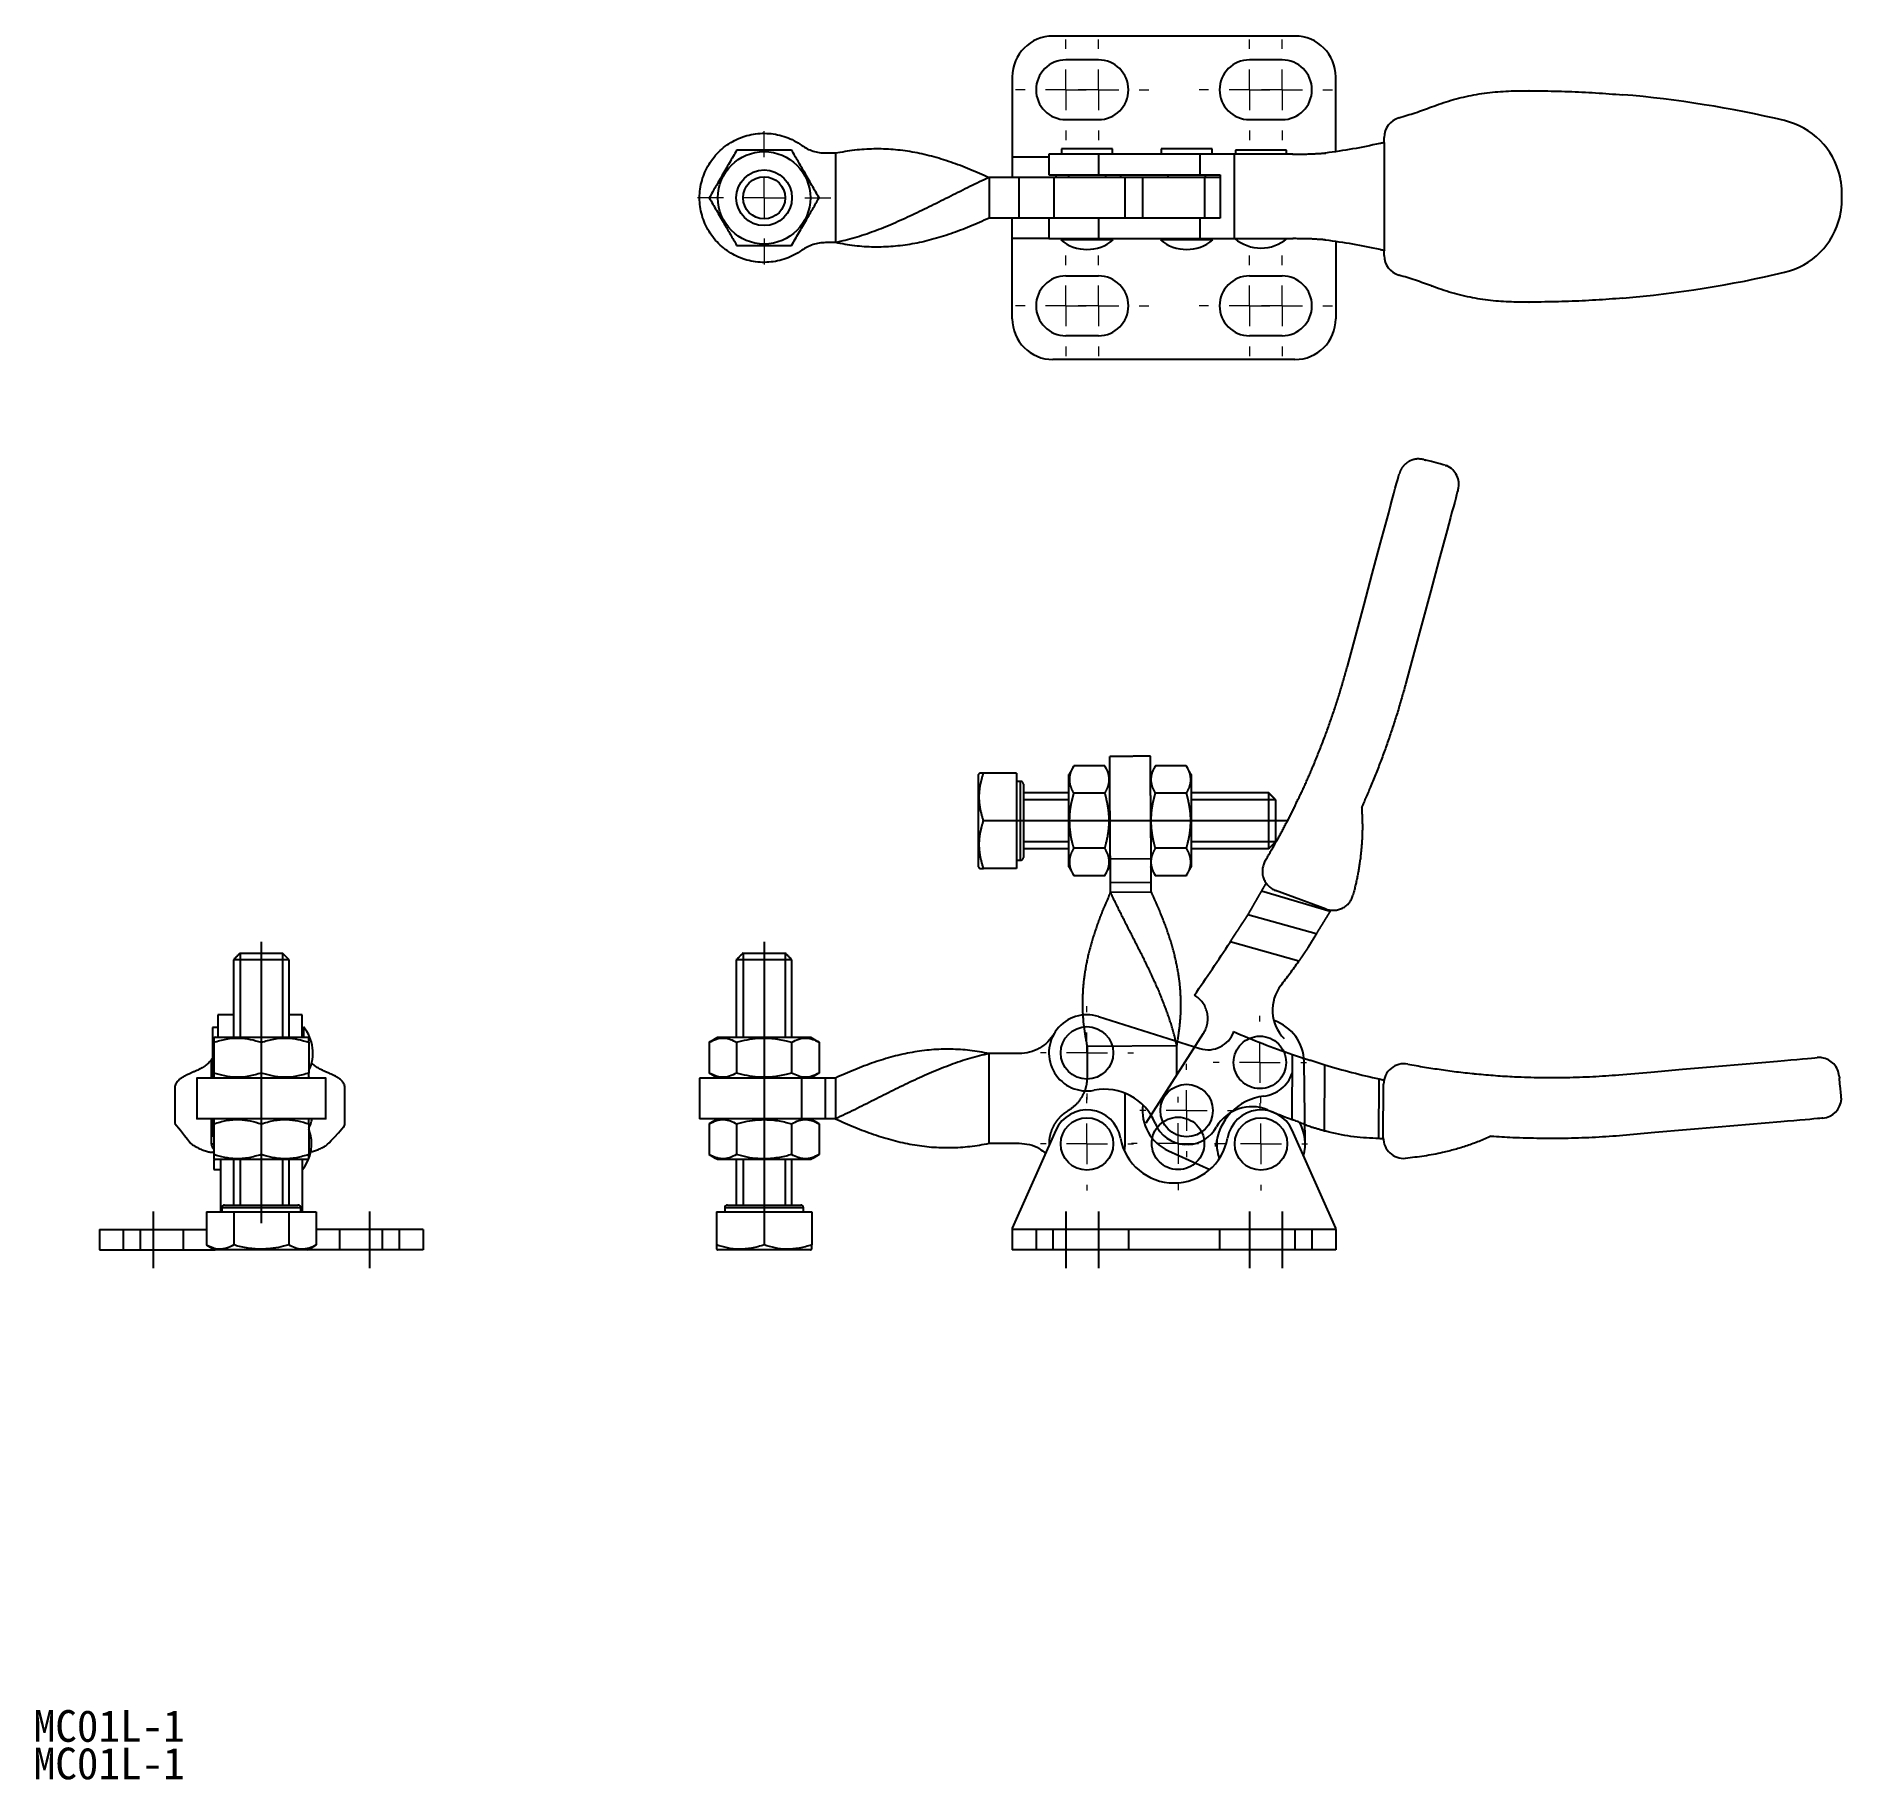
# Model space of a CAD drawing. Header units: millimetres. Extents: x 8 to 141, y 9 to 137.
import ezdxf

# ---------------------------------------------------------------- set-up
doc = ezdxf.new("R2010")
doc.units = ezdxf.units.MM
for name, pattern in [('CENTER', [50.8, 31.75, -6.35, 6.35, -6.35]), ('DASHED', [19.05, 12.7, -6.35]), ('PHANTOM', [63.5, 31.75, -6.35, 6.35, -6.35, 6.35, -6.35])]:
    doc.linetypes.add(name, pattern=pattern)
doc.layers.add('CENTER', color=1, linetype='CENTER')
doc.styles.get("Standard").update_dxf_attribs({"font": 'MINGLIU.TTC'})

msp = doc.modelspace()

# ---------------------------------------------------------------- texts
at = {"color": 7, "linetype": 'Continuous', "char_height": 2.333, "width": 97.8488, "attachment_point": 1}
for insert in [(8.09, 14.14), (8.09, 11.38)]:
    msp.add_mtext('MC01L-1', dxfattribs=dict(at, insert=insert))

# ---------------------------------------------------------------- blocks, each defined once
blk = doc.blocks.new('SW_CENTERMARKSYMBOL_0')
at = {"color": 0, "linetype": 'Continuous', "lineweight": 0}
for p, q in [((0, 3), (0, 3.43)), ((0, 0), (0, 1.5)), ((-3, 0), (-3.43, 0)), ((0, 0), (-1.5, 0)), ((0, 0), (0, -1.5)), ((0, 0), (1.5, 0)), ((3, 0), (3.43, 0)), ((0, -3), (0, -3.43))]:
    blk.add_line(p, q, dxfattribs=at)
blk = doc.blocks.new('SW_CENTERMARKSYMBOL_1')
at = {"color": 0, "linetype": 'Continuous', "lineweight": 0}
for p, q in [((0, 3), (0, 3.43)), ((0, 0), (0, 1.5)), ((-3, 0), (-3.43, 0)), ((0, 0), (-1.5, 0)), ((0, 0), (0, -1.5)), ((0, 0), (1.5, 0)), ((3, 0), (3.43, 0)), ((0, -3), (0, -3.43))]:
    blk.add_line(p, q, dxfattribs=at)
blk = doc.blocks.new('SW_CENTERMARKSYMBOL_2')
at = {"color": 0, "linetype": 'Continuous', "lineweight": 0}
for p, q in [((0, 3), (0, 3.43)), ((0, 0), (0, 1.5)), ((-3, 0), (-3.43, 0)), ((0, 0), (-1.5, 0)), ((0, 0), (0, -1.5)), ((0, 0), (1.5, 0)), ((3, 0), (3.43, 0)), ((0, -3), (0, -3.43))]:
    blk.add_line(p, q, dxfattribs=at)
blk = doc.blocks.new('SW_CENTERMARKSYMBOL_3')
at = {"color": 0, "linetype": 'Continuous', "lineweight": 0}
for p, q in [((0, 3), (0, 3.43)), ((0, 0), (0, 1.5)), ((-3, 0), (-3.43, 0)), ((0, 0), (-1.5, 0)), ((0, 0), (0, -1.5)), ((0, 0), (1.5, 0)), ((3, 0), (3.43, 0)), ((0, -3), (0, -3.43))]:
    blk.add_line(p, q, dxfattribs=at)
blk = doc.blocks.new('SW_CENTERMARKSYMBOL_4')
at = {"color": 0, "linetype": 'Continuous', "lineweight": 0}
for p, q in [((0, 3), (0, 3.7)), ((0, 0), (0, 1.5)), ((-3, 0), (-3.7, 0)), ((0, 0), (-1.5, 0)), ((0, 0), (0, -1.5)), ((0, 0), (1.5, 0)), ((3, 0), (3.7, 0)), ((0, -3), (0, -3.7))]:
    blk.add_line(p, q, dxfattribs=at)
blk = doc.blocks.new('SW_CENTERMARKSYMBOL_5')
at = {"color": 0, "linetype": 'Continuous', "lineweight": 0}
for p, q in [((0, 3), (0, 3.7)), ((0, 0), (0, 1.5)), ((-3, 0), (-3.7, 0)), ((0, 0), (-1.5, 0)), ((0, 0), (0, -1.5)), ((0, 0), (1.5, 0)), ((3, 0), (3.7, 0)), ((0, -3), (0, -3.7))]:
    blk.add_line(p, q, dxfattribs=at)
blk = doc.blocks.new('SW_CENTERMARKSYMBOL_6')
at = {"color": 0, "linetype": 'Continuous', "lineweight": 0}
for p, q in [((0, 3), (0, 3.7)), ((0, 0), (0, 1.5)), ((-3, 0), (-3.7, 0)), ((0, 0), (-1.5, 0)), ((0, 0), (0, -1.5)), ((0, 0), (1.5, 0)), ((3, 0), (3.7, 0)), ((0, -3), (0, -3.7))]:
    blk.add_line(p, q, dxfattribs=at)
blk = doc.blocks.new('SW_CENTERMARKSYMBOL_7')
at = {"color": 0, "linetype": 'Continuous', "lineweight": 0}
for p, q in [((0, 3), (0, 3.7)), ((0, 0), (0, 1.5)), ((-3, 0), (-3.7, 0)), ((0, 0), (-1.5, 0)), ((0, 0), (0, -1.5)), ((0, 0), (1.5, 0)), ((3, 0), (3.7, 0)), ((0, -3), (0, -3.7))]:
    blk.add_line(p, q, dxfattribs=at)
blk = doc.blocks.new('SW_CENTERMARKSYMBOL_8')
at = {"color": 0, "linetype": 'Continuous', "lineweight": 0}
for p, q in [((0, 3), (0, 3.7)), ((0, 0), (0, 1.5)), ((-3, 0), (-3.7, 0)), ((0, 0), (-1.5, 0)), ((0, 0), (0, -1.5)), ((0, 0), (1.5, 0)), ((3, 0), (3.7, 0)), ((0, -3), (0, -3.7))]:
    blk.add_line(p, q, dxfattribs=at)
blk = doc.blocks.new('SW_CENTERMARKSYMBOL_9')
at = {"color": 0, "linetype": 'Continuous', "lineweight": 0}
for p, q in [((0, 3), (0, 3.7)), ((0, 0), (0, 1.5)), ((-3, 0), (-3.7, 0)), ((0, 0), (-1.5, 0)), ((0, 0), (0, -1.5)), ((0, 0), (1.5, 0)), ((3, 0), (3.7, 0)), ((0, -3), (0, -3.7))]:
    blk.add_line(p, q, dxfattribs=at)
blk = doc.blocks.new('SW_CENTERMARKSYMBOL_10')
at = {"color": 0, "linetype": 'Continuous', "lineweight": 0}
for p, q in [((0, 3), (0, 3.7)), ((0, 0), (0, 1.5)), ((-3, 0), (-3.7, 0)), ((0, 0), (-1.5, 0)), ((0, 0), (0, -1.5)), ((0, 0), (1.5, 0)), ((3, 0), (3.7, 0)), ((0, -3), (0, -3.7))]:
    blk.add_line(p, q, dxfattribs=at)
blk = doc.blocks.new('SW_CENTERMARKSYMBOL_11')
at = {"color": 0, "linetype": 'Continuous', "lineweight": 0}
for p, q in [((0, 3), (0, 3.7)), ((0, 0), (0, 1.5)), ((-3, 0), (-3.7, 0)), ((0, 0), (-1.5, 0)), ((0, 0), (0, -1.5)), ((0, 0), (1.5, 0)), ((3, 0), (3.7, 0)), ((0, -3), (0, -3.7))]:
    blk.add_line(p, q, dxfattribs=at)
blk = doc.blocks.new('SW_CENTERMARKSYMBOL_12')
at = {"color": 0, "linetype": 'Continuous', "lineweight": 0}
for p, q in [((0, 3), (0, 4.9)), ((0, 0), (0, 1.5)), ((-3, 0), (-4.9, 0)), ((0, 0), (-1.5, 0)), ((0, 0), (0, -1.5)), ((0, 0), (1.5, 0)), ((3, 0), (4.9, 0)), ((0, -3), (0, -4.9))]:
    blk.add_line(p, q, dxfattribs=at)

# ---------------------------------------------------------------- linework, layer by layer
at = {"color": 7, "linetype": 'Continuous'}
for p, q in [((100.87, 137.32), (83.07, 137.32)), ((86.42, 135.57), (84.02, 135.57)), ((99.92, 135.57), (97.52, 135.57)), ((80.07, 134.32), (80.07, 128.42)), ((103.87, 128.79), (103.87, 134.32)), ((116.98, 133.29), (116.98, 133.29)), ((110.9, 132.11), (110.91, 132.11)), ((84.02, 131.17), (86.42, 131.17)), ((97.52, 131.17), (99.92, 131.17)), ((108.5, 131.31), (108.52, 131.31)), ((87.45, 129.02), (83.7, 129.02)), ((94.78, 129.02), (91.03, 129.02)), ((100.25, 128.92), (96.5, 128.92)), ((107.43, 129.48), (107.43, 129.86)), ((107.46, 121.55), (107.46, 129.48)), ((66.34, 128.72), (67.07, 128.72)), ((67.07, 128.72), (67.07, 122.12)), ((80.07, 128.42), (80.07, 126.92)), ((82.77, 128.42), (80.07, 128.42)), ((86.41, 128.62), (82.77, 128.62)), ((86.41, 128.62), (86.41, 127.12)), ((93.88, 128.62), (86.41, 128.62)), ((93.88, 128.62), (93.88, 127.12)), ((96.4, 128.62), (93.88, 128.62)), ((96.4, 128.62), (96.4, 122.42)), ((96.4, 128.62), (96.4, 122.42)), ((100.72, 128.62), (96.4, 128.62)), ((103.11, 128.71), (103.14, 128.71)), ((78.37, 126.92), (78.37, 123.92)), ((80.58, 126.92), (78.37, 126.92)), ((80.58, 123.92), (80.58, 126.92)), ((82.77, 127.12), (86.41, 127.12)), ((83.16, 123.92), (83.16, 126.92)), ((83.29, 127.12), (83.29, 126.92)), ((86.41, 127.12), (93.88, 127.12)), ((88.03, 127.12), (88.03, 126.92)), ((88.37, 123.92), (88.37, 126.92)), ((89.65, 126.92), (88.41, 126.92)), ((94.24, 126.92), (89.65, 126.92)), ((93.88, 127.12), (95.36, 127.12)), ((94.24, 123.92), (94.24, 126.92)), ((95.36, 126.92), (94.24, 126.92)), ((95.36, 127.12), (95.36, 123.92)), ((95.36, 127.12), (95.36, 123.92)), ((80.58, 123.92), (78.37, 123.92)), ((80.07, 122.42), (80.07, 123.92)), ((86.41, 123.92), (83.11, 123.92)), ((86.41, 123.92), (86.41, 122.42)), ((93.88, 123.92), (86.41, 123.92)), ((93.88, 123.92), (93.88, 122.42)), ((95.36, 123.92), (93.88, 123.92)), ((82.77, 122.42), (80.07, 122.42)), ((80.07, 116.52), (80.07, 122.42)), ((82.77, 122.42), (86.41, 122.42)), ((83.65, 122.42), (83.77, 122.32)), ((87.5, 122.32), (83.65, 122.32)), ((86.41, 122.42), (93.88, 122.42)), ((87.37, 122.32), (87.5, 122.42)), ((94.83, 122.32), (90.98, 122.32)), ((93.88, 122.42), (96.4, 122.42)), ((96.4, 122.42), (100.73, 122.42)), ((103.11, 122.33), (103.14, 122.33)), ((103.87, 122.26), (103.87, 116.52)), ((67.07, 122.12), (66.34, 122.12)), ((107.43, 121.17), (107.43, 121.56)), ((84.02, 119.67), (86.42, 119.67)), ((97.52, 119.67), (99.92, 119.67)), ((108.52, 119.73), (108.5, 119.73)), ((110.9, 118.93), (110.91, 118.93)), ((116.98, 117.75), (116.98, 117.75)), ((86.42, 115.27), (84.02, 115.27)), ((99.92, 115.27), (97.52, 115.27)), ((100.87, 113.52), (83.07, 113.52)), ((26.88, 69.35), (22.78, 69.35)), ((23.28, 69.85), (26.38, 69.85)), ((61.82, 69.35), (59.77, 69.35)), ((60.27, 69.85), (61.82, 69.85)), ((61.82, 69.85), (63.37, 69.85)), ((63.87, 69.35), (61.82, 69.35)), ((21.63, 65.3), (21.63, 63.65)), ((27.83, 63.65), (27.83, 65.3)), ((86.41, 65.17), (93.88, 62.82)), ((21.23, 64.37), (21.23, 60.65)), ((27.83, 63.87), (27.83, 64.2)), ((27.93, 64.42), (27.93, 63.65)), ((21.33, 63.28), (21.33, 61.02)), ((21.43, 63.65), (28.23, 63.65)), ((24.83, 63.28), (24.83, 61.02)), ((28.33, 63.28), (28.33, 61.02)), ((57.78, 63.28), (57.78, 61.02)), ((58.42, 63.65), (65.22, 63.65)), ((59.8, 63.28), (59.8, 61.02)), ((63.84, 63.28), (63.84, 61.02)), ((65.86, 63.28), (65.86, 61.02)), ((80.58, 62.45), (78.37, 62.45)), ((78.37, 55.85), (78.37, 62.45)), ((21.17, 60.65), (21.17, 61.84)), ((100.66, 57.6), (100.69, 62.38)), ((103.04, 56.75), (103.07, 61.62)), ((103.04, 56.75), (103.07, 61.62)), ((28.3, 60.69), (28.3, 60.65)), ((64.59, 57.65), (64.59, 60.65)), ((66.34, 57.65), (66.34, 60.65)), ((67.07, 60.65), (66.34, 60.65)), ((67.07, 60.65), (67.07, 57.65)), ((107.05, 56.19), (107.07, 60.58)), ((107.05, 56.19), (107.07, 60.58)), ((107.37, 56.25), (107.39, 60.21)), ((107.37, 56.25), (107.39, 60.21)), ((88.37, 55.8), (88.37, 59.53)), ((141.05, 59.18), (141.05, 59.2)), ((141.05, 59.18), (141.05, 59.2)), ((141.05, 59.18), (141.06, 59.08)), ((18.48, 57.34), (18.48, 57.31)), ((21.17, 55.79), (21.17, 57.65)), ((21.23, 57.64), (21.23, 56.39)), ((21.33, 57.28), (21.33, 55.02)), ((24.83, 57.28), (24.83, 55.02)), ((28.33, 57.28), (28.33, 55.02)), ((30.98, 57.31), (30.98, 57.34)), ((57.78, 57.28), (57.78, 55.02)), ((59.8, 57.28), (59.8, 55.02)), ((63.84, 57.28), (63.84, 55.02)), ((65.86, 57.28), (65.86, 55.02)), ((67.07, 57.65), (66.34, 57.65)), ((139.7, 57.69), (139.68, 57.69)), ((21.31, 56.39), (21.31, 56.34)), ((78.37, 55.85), (80.58, 55.85)), ((83.29, 56.82), (80.07, 49.6)), ((95.12, 56.06), (95.12, 55.75)), ((103.87, 49.6), (100.66, 56.82)), ((21.33, 54.66), (21.33, 53.92)), ((28.23, 54.65), (21.43, 54.65)), ((21.83, 54.65), (21.83, 50.8)), ((27.83, 54.65), (27.83, 50.8)), ((61.82, 54.65), (58.42, 54.65)), ((65.22, 54.65), (61.82, 54.65)), ((91.57, 55.3), (94.61, 53.93)), ((93.02, 55.76), (92.75, 55.76)), ((21.83, 53.92), (21.83, 52.93)), ((27.83, 53.87), (27.83, 52.93)), ((20.79, 50.8), (20.79, 48.37)), ((20.79, 50.8), (22.81, 50.8)), ((27.73, 51.1), (21.93, 51.1)), ((22.13, 51.3), (27.53, 51.3)), ((22.81, 50.8), (22.81, 48.37)), ((22.81, 50.8), (26.85, 50.8)), ((26.85, 50.8), (26.85, 48.37)), ((26.85, 50.8), (28.87, 50.8)), ((28.87, 50.8), (28.87, 48.37)), ((58.32, 50.8), (61.82, 50.8)), ((58.32, 50.8), (58.32, 48.37)), ((61.82, 51.1), (58.92, 51.1)), ((59.12, 51.3), (61.82, 51.3)), ((61.82, 51.3), (64.52, 51.3)), ((64.72, 51.1), (61.82, 51.1)), ((61.82, 50.8), (61.82, 48.37)), ((61.82, 50.8), (65.32, 50.8)), ((65.32, 50.8), (65.32, 48.37)), ((12.93, 49.5), (12.93, 48)), ((12.93, 49.5), (15.93, 49.5)), ((15.93, 49.5), (15.93, 48)), ((15.93, 49.5), (20.79, 49.5)), ((33.73, 49.5), (28.87, 49.5)), ((30.58, 49.5), (30.58, 48.75)), ((33.73, 49.5), (33.73, 48)), ((36.73, 49.5), (33.73, 49.5)), ((34.98, 49.5), (34.98, 48.75)), ((36.73, 49.5), (36.73, 48)), ((80.07, 49.6), (80.07, 49.5)), ((80.07, 49.6), (80.07, 49.5)), ((80.07, 49.5), (80.07, 48)), ((83.07, 49.5), (80.07, 49.5)), ((80.07, 49.5), (80.07, 48)), ((83.07, 49.5), (80.07, 49.5)), ((83.07, 49.5), (83.07, 48)), ((100.87, 49.5), (83.07, 49.5)), ((83.07, 49.5), (83.07, 48)), ((100.87, 49.5), (83.07, 49.5)), ((100.87, 49.5), (100.87, 48)), ((103.87, 49.5), (100.87, 49.5)), ((100.87, 49.5), (100.87, 48)), ((103.87, 49.5), (100.87, 49.5)), ((103.87, 49.5), (103.87, 49.6)), ((103.87, 49.5), (103.87, 49.6)), ((103.87, 49.5), (103.87, 48)), ((103.87, 49.5), (103.87, 48)), ((12.93, 48), (15.93, 48)), ((15.93, 48), (21.43, 48)), ((28.23, 48), (21.43, 48)), ((33.73, 48), (28.23, 48)), ((30.58, 48.3), (30.58, 48)), ((36.73, 48), (33.73, 48)), ((34.98, 48.3), (34.98, 48)), ((65.22, 48), (58.42, 48)), ((83.07, 48), (80.07, 48)), ((83.07, 48), (80.07, 48)), ((100.87, 48), (83.07, 48)), ((100.87, 48), (83.07, 48)), ((103.87, 48), (100.87, 48)), ((103.87, 48), (100.87, 48))]:
    msp.add_line(p, q, dxfattribs=at)
at = {"color": 3, "linetype": 'PHANTOM'}
for p, q in [((111.93, 105.73), (111.91, 105.74)), ((111.93, 105.73), (111.91, 105.74)), ((111.93, 105.73), (112.03, 105.71)), ((112.87, 103.95), (112.86, 103.94)), ((77.59, 76.18), (77.59, 82.98)), ((80.39, 83.08), (77.96, 83.08)), ((80.39, 83.08), (80.39, 79.58)), ((80.69, 79.58), (80.69, 82.48)), ((84.24, 79.58), (84.24, 82.98)), ((86.87, 83.62), (84.61, 83.62)), ((92.87, 83.62), (90.61, 83.62)), ((93.24, 82.98), (93.24, 76.18)), ((80.89, 82.28), (80.89, 79.58)), ((84.24, 81.13), (80.89, 81.13)), ((86.87, 81.6), (84.61, 81.6)), ((92.87, 81.6), (90.61, 81.6)), ((99.42, 81.13), (93.26, 81.13)), ((98.94, 79.58), (98.94, 81.63)), ((99.44, 81.13), (99.44, 79.58)), ((80.39, 79.58), (77.96, 79.58)), ((80.39, 79.58), (80.39, 76.08)), ((80.69, 76.68), (80.69, 79.58)), ((80.89, 79.58), (80.89, 76.88)), ((84.24, 76.18), (84.24, 79.58)), ((98.94, 77.53), (98.94, 79.58)), ((99.44, 79.58), (99.44, 78.03)), ((84.24, 78.03), (80.89, 78.03)), ((86.87, 77.56), (84.61, 77.56)), ((92.87, 77.56), (90.61, 77.56)), ((99.44, 78.03), (93.26, 78.03)), ((80.39, 76.08), (77.96, 76.08)), ((87.29, 76.79), (90.29, 76.81)), ((86.87, 75.54), (84.61, 75.54)), ((87.3, 75.05), (90.3, 75.07)), ((87.3, 74.31), (87.3, 75.05)), ((90.3, 74.33), (90.3, 75.07)), ((92.87, 75.54), (90.61, 75.54)), ((103.47, 72.9), (98.4, 74.4)), ((103.17, 73.08), (99.45, 74.46)), ((90.3, 74.33), (87.3, 74.31)), ((102.44, 71.25), (97.41, 72.65)), ((101.15, 69.25), (96.1, 70.66)), ((89.92, 57.36), (94.14, 63.94)), ((85.58, 63), (92.18, 63.04)), ((92.19, 60.89), (92.18, 63.04)), ((101.62, 55.84), (101.54, 61.84))]:
    msp.add_line(p, q, dxfattribs=at)
at = {"color": 3, "linetype": 'Continuous'}
for p, q in [((23.28, 69.85), (23.28, 63.59)), ((26.38, 69.85), (26.38, 63.59)), ((60.28, 69.83), (60.28, 63.67)), ((63.37, 69.85), (63.37, 63.67)), ((23.28, 54.71), (23.28, 51.3)), ((26.38, 54.65), (26.38, 51.3)), ((60.28, 54.65), (60.28, 51.3)), ((63.37, 54.65), (63.37, 51.3))]:
    msp.add_line(p, q, dxfattribs=at)
at = {"color": 3, "linetype": 'DASHED'}
for p, q in [((14.68, 49.5), (14.68, 48)), ((19.08, 49.5), (19.08, 48)), ((30.58, 49.5), (30.58, 48)), ((34.98, 49.5), (34.98, 48)), ((81.82, 49.5), (81.82, 48)), ((88.62, 49.5), (88.62, 48)), ((95.32, 49.5), (95.32, 48)), ((102.12, 49.5), (102.12, 48))]:
    msp.add_line(p, q, dxfattribs=at)
at = {"color": 3, "linetype": 'PHANTOM', "flags": 128}
for points in [[(107.77, 102.25), (107.9, 102.75), (108.03, 103.22), (108.15, 103.65), (108.25, 104.05), (108.35, 104.39), (108.43, 104.69), (108.49, 104.92), (108.54, 105.1)], [(111.91, 105.74), (111.76, 105.78), (111.54, 105.84), (111.26, 105.92), (110.91, 106.01), (110.5, 106.12)], [(112.86, 103.94), (112.85, 103.88), (112.81, 103.75), (112.76, 103.57), (112.7, 103.33), (112.62, 103.03), (112.53, 102.69), (112.42, 102.31), (112.31, 101.89), (112.19, 101.43), (112.06, 100.96)], [(112.87, 103.95), (112.87, 103.95), (112.86, 103.94)], [(104.73, 90.94), (105.34, 93.22), (105.95, 95.5), (106.56, 97.76), (107.17, 100.02), (107.77, 102.25)], [(112.06, 100.96), (111.46, 98.73), (110.86, 96.49), (110.25, 94.24), (109.64, 91.98), (109.03, 89.71)]]:
    msp.add_lwpolyline(points, dxfattribs=at)
at = {"color": 7, "linetype": 'Continuous', "flags": 128}
for points in [[(124.69, 60.89), (127.04, 61.09), (129.39, 61.3), (131.72, 61.5), (134.05, 61.7), (136.36, 61.9)], [(136.36, 61.9), (136.87, 61.94), (137.35, 61.98), (137.8, 62.02), (138.21, 62.06), (138.57, 62.09), (138.87, 62.12), (139.11, 62.14), (139.29, 62.15)], [(141.05, 59.2), (141.04, 59.36), (141.02, 59.58), (140.99, 59.87), (140.96, 60.23), (140.92, 60.65)], [(136.61, 57.43), (134.31, 57.23), (132, 57.03), (129.68, 56.83), (127.34, 56.63), (125, 56.42)], [(139.68, 57.69), (139.62, 57.69), (139.49, 57.67), (139.3, 57.66), (139.05, 57.64), (138.75, 57.61), (138.4, 57.58), (138, 57.55), (137.56, 57.51), (137.1, 57.47), (136.61, 57.43)], [(139.7, 57.69), (139.69, 57.69), (139.68, 57.69)]]:
    msp.add_lwpolyline(points, dxfattribs=at)
at = {"color": 7, "linetype": 'Continuous'}
for centre, radius in [((61.82, 125.42), 3.4), ((61.82, 125.42), 2.05), ((85.57, 62.5), 1.93), ((92.9, 58.26), 1.93), ((85.57, 55.8), 1.93), ((85.57, 55.8), 1.93), ((98.37, 55.8), 1.93), ((98.37, 55.8), 1.93)]:
    msp.add_circle(centre, radius, dxfattribs=at)
at = {"color": 3, "linetype": 'Continuous'}
msp.add_circle((61.82, 125.42), 1.55, dxfattribs=at)
at = {"color": 3, "linetype": 'PHANTOM'}
for centre in [(98.29, 61.8), (92.27, 55.84)]:
    msp.add_circle(centre, 1.93, dxfattribs=at)
at = {"color": 7, "linetype": 'Continuous'}
for centre, radius, start, end in [((83.07, 134.32), 3, 90, 180), ((100.87, 134.32), 3, 0, 90), ((84.02, 133.37), 2.2, 90, 270), ((86.42, 133.37), 2.2, 270, 90), ((97.52, 133.37), 2.2, 90, 270), ((99.92, 133.37), 2.2, 270, 90), ((108.93, 129.86), 1.5, 105.9465, 180.0002), ((85.57, 124.62), 3, 230.0555, 309.9445), ((92.9, 124.62), 3, 230.0555, 309.9445), ((98.37, 124.72), 3, 230.0555, 270), ((98.37, 124.72), 3, 270, 309.9445), ((108.93, 121.17), 1.5, 179.9998, 254.0535), ((84.02, 117.47), 2.2, 90, 270), ((86.42, 117.47), 2.2, 270, 90), ((97.52, 117.47), 2.2, 90, 270), ((99.92, 117.47), 2.2, 270, 90), ((83.07, 116.52), 3, 180, 270), ((100.87, 116.52), 3, 270, 0), ((85.57, 62.5), 2.8, 72.5452, 281.0211), ((25.63, 62.5), 3, 334.1581, 39.9445), ((94.48, 64.73), 2, 252.5452, 340.7003), ((119.78, 117.71), 58.53, 246.4138, 250.9597), ((21.63, 61.86), 0.466, 149.1223, 182.3019), ((21.26, 57.15), 4.69, 90.3721, 91.1746), ((108.89, 60.2), 1.5, 79.274, 179.7175), ((108.89, 60.2), 1.5, 79.274, 179.7175), ((86.87, 55.82), 4, 22.0198, 101.0211), ((92.9, 58.26), 3.25, 172.7042, 245.7553), ((97.69, 55.54), 3, 67.4763, 149.5651), ((139.57, 59.19), 1.5, 274.9337, 356.071), ((139.57, 59.19), 1.5, 274.9337, 356.071), ((25.63, 58.26), 3, 334.1581, 348.1868), ((30.48, 57.34), 0.5, 323.62, 356.4436), ((85.57, 55.8), 2.5, 10.0633, 155.9802), ((85.57, 55.8), 2.5, 10.0633, 155.9802), ((92.9, 58.26), 2.5, 202.0198, 266.622), ((98.37, 55.8), 2.5, 24.0198, 169.9367), ((115.66, 98.87), 43.91, 247.4763, 250.0917), ((98.37, 55.8), 3.25, 344.3047, 29.3394), ((21.34, 45.46), 10.33, 90.0498, 90.9686), ((21.67, 55.8), 0.508, 181.0079, 227.6638), ((25.53, 55.8), 3, 320.0555, 21.0395), ((91.97, 56.93), 4, 190.0633, 349.9367), ((91.97, 56.93), 4, 190.0633, 349.9367), ((92.89, 58.29), 2.54, 273.0005, 330.8772), ((108.87, 56.24), 1.5, 179.7175, 274.5251), ((108.87, 56.24), 1.5, 179.7175, 274.5251), ((98.37, 55.8), 3.25, 180.808, 199.3265), ((22.13, 51.1), 0.2, 90, 180), ((27.53, 51.1), 0.2, 0, 90), ((59.12, 51.1), 0.2, 90, 180), ((64.52, 51.1), 0.2, 0, 90)]:
    msp.add_arc(centre, radius, start, end, dxfattribs=at)
at = {"color": 3, "linetype": 'PHANTOM'}
for centre, radius, start, end in [((111.42, 104.34), 1.5, 344.9337, 66.071), ((111.42, 104.34), 1.5, 344.9337, 66.071), ((80.69, 82.28), 0.2, 0, 90), ((80.69, 76.88), 0.2, 270, 0), ((99.97, 75.86), 1.5, 149.274, 249.7175), ((103.69, 74.49), 1.5, 249.7175, 344.5251), ((103.69, 74.49), 1.5, 249.7175, 344.5251), ((-210.02, 273.18), 367.05, 325.776, 326.5121), ((62.9, 95.99), 46.67, 322.3395, 325.0448), ((92.46, 65.02), 2, 327.2885, 59.4607), ((102.22, 65.65), 3, 142.3395, 224.3484), ((98.29, 61.8), 3.25, 0.808, 71.0204), ((98.29, 61.8), 2.5, 276.7631, 341.3653), ((99.05, 55.34), 4, 96.7631, 175.7644)]:
    msp.add_arc(centre, radius, start, end, dxfattribs=at)
at = {"color": 7, "linetype": 'Continuous'}
for centre, major_axis, ratio, start_param, end_param in [((118.09, 51.78), (81.55, 0), 0.99957, 1.338364, 1.486147), ((135.61, 125.75), (5.5, 0), 0.999685, 0.228194, 1.338364), ((135.9, 125.75), (0, 5.5), 0.945974, 4.772927, 4.940583), ((135.9, 125.29), (0, 5.5), 0.945974, 4.484195, 4.651851), ((132.3, 125.52), (0, 9.31), 0.945974, 4.768873, 4.772927), ((132.3, 125.52), (0, 9.31), 0.945974, 4.651851, 4.655905), ((135.61, 125.29), (5.5, 0), 0.999685, 4.944821, 6.054991), ((118.09, 199.26), (81.55, 0), 0.99957, 4.797038, 4.944821)]:
    msp.add_ellipse(centre, major_axis=major_axis, ratio=ratio, start_param=start_param, end_param=end_param, dxfattribs=at)
for points, knots in [([(110.91, 132.11), (111.39, 132.28), (112.35, 132.62), (113.85, 132.98), (115.4, 133.22), (116.46, 133.26), (116.98, 133.29)], [0, 0, 0, 0, 0.245879, 0.491752, 0.745878, 1, 1, 1, 1]), ([(116.98, 133.29), (117.65, 133.29), (118.98, 133.3), (120.98, 133.25), (122.99, 133.16), (124.32, 133.05), (124.98, 133)], [0, 0, 0, 0, 0.249155, 0.498311, 0.749155, 1, 1, 1, 1]), ([(108.52, 131.31), (108.92, 131.43), (109.73, 131.67), (110.52, 131.96), (110.91, 132.11)], [0, 0, 0, 0, 0.499356, 1, 1, 1, 1]), ([(57.07, 125.42), (57.08, 125.63), (57.1, 126.07), (57.24, 126.71), (57.45, 127.32), (57.76, 127.9), (58.13, 128.43), (58.58, 128.91), (59.09, 129.32), (59.64, 129.66), (60.24, 129.91), (60.87, 130.09), (61.52, 130.17), (62.17, 130.17), (62.82, 130.08), (63.44, 129.9), (64.04, 129.64), (64.41, 129.4), (64.59, 129.28)], [0, 0, 0, 0, 0.0625, 0.125, 0.1875, 0.25, 0.3125, 0.375, 0.4375, 0.5, 0.5625, 0.625, 0.6875, 0.75, 0.8125, 0.875, 0.9375, 1, 1, 1, 1]), ([(59.8, 128.92), (59.63, 128.61), (59.27, 128), (58.75, 127.09), (58.24, 126.22), (57.94, 125.69), (57.78, 125.42)], [0, 0, 0, 0, 0.264593, 0.534922, 0.76533, 1, 1, 1, 1]), ([(63.84, 128.92), (63.71, 128.92), (63.25, 128.92), (62.42, 128.92), (61.45, 128.92), (60.57, 128.92), (60.06, 128.92), (59.8, 128.92)], [0, 0, 0, 0, 0.100223, 0.352908, 0.611643, 0.804692, 1, 1, 1, 1]), ([(65.86, 125.42), (65.69, 125.72), (65.33, 126.34), (64.81, 127.25), (64.31, 128.12), (64, 128.65), (63.84, 128.92)], [0, 0, 0, 0, 0.264593, 0.534922, 0.76533, 1, 1, 1, 1]), ([(64.59, 129.28), (64.72, 129.19), (64.98, 129.02), (65.42, 128.85), (65.87, 128.74), (66.18, 128.72), (66.34, 128.72)], [0, 0, 0, 0, 0.25, 0.5, 0.75, 1, 1, 1, 1]), ([(67.07, 128.72), (67.54, 128.8), (68.48, 128.97), (69.9, 129.06), (71.31, 129.02), (72.72, 128.83), (74.13, 128.52), (75.55, 128.08), (76.96, 127.55), (77.9, 127.13), (78.37, 126.92)], [0, 0, 0, 0, 0.124976, 0.249964, 0.374968, 0.499991, 0.625003, 0.750017, 0.875023, 1, 1, 1, 1]), ([(107.11, 129.41), (106.44, 129.27), (105.11, 128.99), (103.78, 128.8), (103.11, 128.71)], [0, 0, 0, 0, 0.49926, 1, 1, 1, 1]), ([(78.37, 126.92), (77.9, 126.7), (76.96, 126.25), (75.55, 125.54), (74.14, 124.83), (72.72, 124.14), (71.31, 123.5), (69.9, 122.93), (68.48, 122.45), (67.54, 122.23), (67.07, 122.12)], [0, 0, 0, 0, 0.124976, 0.249964, 0.374968, 0.499991, 0.625003, 0.750017, 0.875023, 1, 1, 1, 1]), ([(83.16, 126.92), (83.01, 126.92), (82.72, 126.92), (82.08, 126.92), (81.36, 126.92), (80.84, 126.92), (80.58, 126.92)], [0, 0, 0, 0, 0.25, 0.5, 0.75, 1, 1, 1, 1]), ([(88.37, 126.92), (88.37, 126.92), (88.35, 126.92), (88.24, 126.92), (88.06, 126.92), (87.81, 126.92), (87.5, 126.92), (87.14, 126.92), (86.74, 126.92), (86.31, 126.92), (85.86, 126.92), (85.41, 126.92), (84.95, 126.92), (84.52, 126.92), (84.11, 126.92), (83.74, 126.92), (83.41, 126.92), (83.25, 126.92), (83.16, 126.92)], [0, 0, 0, 0, 0.0625, 0.125, 0.1875, 0.25, 0.3125, 0.375, 0.4375, 0.5, 0.5625, 0.625, 0.6875, 0.75, 0.8125, 0.875, 0.9375, 1, 1, 1, 1]), ([(64.59, 121.56), (64.41, 121.44), (64.04, 121.2), (63.44, 120.94), (62.82, 120.76), (62.17, 120.67), (61.52, 120.66), (60.87, 120.75), (60.24, 120.92), (59.64, 121.18), (59.09, 121.52), (58.58, 121.93), (58.13, 122.4), (57.76, 122.94), (57.45, 123.51), (57.24, 124.13), (57.1, 124.77), (57.08, 125.2), (57.07, 125.42)], [0, 0, 0, 0, 0.0625, 0.125, 0.1875, 0.25, 0.3125, 0.375, 0.4375, 0.5, 0.5625, 0.625, 0.6875, 0.75, 0.8125, 0.875, 0.9375, 1, 1, 1, 1]), ([(57.78, 125.42), (57.96, 125.11), (58.31, 124.5), (58.84, 123.59), (59.34, 122.72), (59.65, 122.19), (59.8, 121.92)], [0, 0, 0, 0, 0.264593, 0.534922, 0.76533, 1, 1, 1, 1]), ([(63.84, 121.92), (64.02, 122.22), (64.37, 122.84), (64.9, 123.75), (65.4, 124.62), (65.71, 125.15), (65.86, 125.42)], [0, 0, 0, 0, 0.264593, 0.534922, 0.76533, 1, 1, 1, 1]), ([(141.09, 124.99), (141.1, 125.08), (141.1, 125.32), (141.1, 125.67), (141.1, 125.94), (141.09, 126.03), (141.09, 126.04)], [0, 0, 0, 0, 0.259599, 0.710286, 0.953822, 1, 1, 1, 1]), ([(78.37, 123.92), (77.9, 123.71), (76.96, 123.29), (75.55, 122.76), (74.14, 122.32), (72.72, 122), (71.31, 121.82), (69.9, 121.77), (68.48, 121.86), (67.54, 122.03), (67.07, 122.12)], [0, 0, 0, 0, 0.124984, 0.249995, 0.375001, 0.499987, 0.624991, 0.75, 0.875004, 1, 1, 1, 1]), ([(83.16, 123.92), (83.01, 123.92), (82.72, 123.92), (82.08, 123.92), (81.36, 123.92), (80.84, 123.92), (80.58, 123.92)], [0, 0, 0, 0, 0.25, 0.5, 0.75, 1, 1, 1, 1]), ([(88.37, 123.92), (88.37, 123.92), (88.35, 123.92), (88.24, 123.92), (88.06, 123.92), (87.81, 123.92), (87.5, 123.92), (87.14, 123.92), (86.74, 123.92), (86.31, 123.92), (85.86, 123.92), (85.41, 123.92), (84.95, 123.92), (84.52, 123.92), (84.11, 123.92), (83.74, 123.92), (83.41, 123.92), (83.25, 123.92), (83.16, 123.92)], [0, 0, 0, 0, 0.0625, 0.125, 0.1875, 0.25, 0.3125, 0.375, 0.4375, 0.5, 0.5625, 0.625, 0.6875, 0.75, 0.8125, 0.875, 0.9375, 1, 1, 1, 1]), ([(103.11, 122.33), (103.77, 122.24), (105.11, 122.05), (106.44, 121.77), (107.11, 121.63)], [0, 0, 0, 0, 0.499261, 1, 1, 1, 1]), ([(59.8, 121.92), (60.06, 121.92), (60.57, 121.92), (61.44, 121.92), (62.41, 121.92), (63.24, 121.92), (63.71, 121.92), (63.84, 121.92)], [0, 0, 0, 0, 0.19323, 0.388354, 0.640657, 0.899777, 1, 1, 1, 1]), ([(66.34, 122.12), (66.18, 122.11), (65.87, 122.1), (65.42, 121.98), (64.98, 121.81), (64.72, 121.64), (64.59, 121.56)], [0, 0, 0, 0, 0.25, 0.5, 0.75, 1, 1, 1, 1]), ([(110.91, 118.93), (110.52, 119.07), (109.73, 119.37), (108.92, 119.61), (108.52, 119.73)], [0, 0, 0, 0, 0.499356, 1, 1, 1, 1]), ([(116.98, 117.75), (116.47, 117.77), (115.45, 117.81), (113.92, 118.04), (112.4, 118.4), (111.41, 118.75), (110.91, 118.93)], [0, 0, 0, 0, 0.245841, 0.491685, 0.74584, 1, 1, 1, 1]), ([(124.98, 118.04), (124.32, 117.98), (123, 117.88), (121, 117.79), (118.99, 117.74), (117.65, 117.75), (116.98, 117.75)], [0, 0, 0, 0, 0.249158, 0.498315, 0.749158, 1, 1, 1, 1]), ([(83.16, 63.92), (83.01, 63.71), (82.72, 63.28), (82.08, 62.82), (81.36, 62.51), (80.84, 62.47), (80.58, 62.45)], [0, 0, 0, 0, 0.25, 0.5, 0.75, 1, 1, 1, 1]), ([(21.33, 63.28), (21.64, 63.37), (22.25, 63.55), (23.16, 63.62), (24.03, 63.52), (24.56, 63.36), (24.83, 63.28)], [0, 0, 0, 0, 0.264593, 0.534922, 0.76533, 1, 1, 1, 1]), ([(21.33, 63.57), (21.33, 63.57), (21.33, 63.59), (21.33, 63.48), (21.33, 63.35), (21.33, 63.28)], [0, 0, 0, 0, 0.223312, 0.609397, 1, 1, 1, 1]), ([(24.83, 63.28), (25.14, 63.37), (25.75, 63.55), (26.66, 63.62), (27.53, 63.52), (28.06, 63.36), (28.33, 63.28)], [0, 0, 0, 0, 0.264593, 0.534922, 0.76533, 1, 1, 1, 1]), ([(28.33, 63.28), (28.33, 63.34), (28.33, 63.48), (28.33, 63.59), (28.33, 63.57), (28.33, 63.57)], [0, 0, 0, 0, 0.38644, 0.77667, 1, 1, 1, 1]), ([(57.78, 63.28), (57.96, 63.37), (58.31, 63.55), (58.84, 63.62), (59.34, 63.52), (59.65, 63.36), (59.8, 63.28)], [0, 0, 0, 0, 0.264593, 0.534922, 0.76533, 1, 1, 1, 1]), ([(59.8, 63.28), (60.06, 63.35), (60.57, 63.48), (61.44, 63.6), (62.41, 63.59), (63.24, 63.45), (63.71, 63.31), (63.84, 63.28)], [0, 0, 0, 0, 0.19323, 0.388354, 0.640657, 0.899777, 1, 1, 1, 1]), ([(63.84, 63.28), (64.02, 63.37), (64.37, 63.55), (64.9, 63.62), (65.4, 63.52), (65.71, 63.36), (65.86, 63.28)], [0, 0, 0, 0, 0.264593, 0.534922, 0.76533, 1, 1, 1, 1]), ([(78.37, 62.45), (77.9, 62.53), (76.96, 62.71), (75.55, 62.79), (74.14, 62.75), (72.72, 62.56), (71.31, 62.25), (69.9, 61.81), (68.48, 61.28), (67.54, 60.86), (67.07, 60.65)], [0, 0, 0, 0, 0.124976, 0.249964, 0.374968, 0.499991, 0.625003, 0.750017, 0.875023, 1, 1, 1, 1]), ([(78.37, 62.45), (77.9, 62.34), (76.96, 62.12), (75.55, 61.63), (74.14, 61.07), (72.72, 60.43), (71.31, 59.74), (69.9, 59.03), (68.48, 58.31), (67.54, 57.87), (67.07, 57.65)], [0, 0, 0, 0, 0.124984, 0.249995, 0.375001, 0.499987, 0.624991, 0.75, 0.875004, 1, 1, 1, 1]), ([(21.23, 62.11), (21.23, 62.1), (21.18, 62.02), (21.05, 61.86), (20.83, 61.65), (20.56, 61.45), (20.25, 61.28), (19.97, 61.14), (19.77, 61.06), (19.7, 61.04)], [0.0071759, 0.0071759, 0.0071759, 0.0071759, 0.0168941, 0.2094083, 0.3942897, 0.571687, 0.7442405, 0.9142161, 1, 1, 1, 1]), ([(29.74, 61.03), (29.67, 61.07), (29.46, 61.15), (29.16, 61.3), (28.87, 61.48), (28.66, 61.63), (28.56, 61.73), (28.53, 61.76)], [0, 0, 0, 0, 0.161129, 0.398981, 0.63753, 0.878077, 1, 1, 1, 1]), ([(103.07, 61.62), (103.73, 61.43), (105.06, 61.04), (106.4, 60.73), (107.07, 60.58)], [0, 0, 0, 0, 0.499261, 1, 1, 1, 1]), ([(103.07, 61.62), (103.73, 61.43), (105.06, 61.04), (106.4, 60.73), (107.07, 60.58)], [0, 0, 0, 0, 0.499261, 1, 1, 1, 1]), ([(109.17, 61.68), (109.58, 61.6), (110.41, 61.45), (111.22, 61.33), (111.63, 61.27)], [0, 0, 0, 0, 0.499347, 1, 1, 1, 1]), ([(109.17, 61.68), (109.58, 61.6), (110.41, 61.45), (111.22, 61.33), (111.63, 61.27)], [0, 0, 0, 0, 0.499346, 1, 1, 1, 1]), ([(111.63, 61.27), (112.05, 61.21), (112.9, 61.09), (114.24, 60.95), (115.62, 60.83), (116.56, 60.77), (117.03, 60.75)], [0, 0, 0, 0, 0.245667, 0.491325, 0.745666, 1, 1, 1, 1]), ([(111.63, 61.27), (112.05, 61.21), (112.9, 61.09), (114.24, 60.95), (115.62, 60.83), (116.56, 60.77), (117.03, 60.75)], [0, 0, 0, 0, 0.244662, 0.491325, 0.7445, 1, 1, 1, 1]), ([(140.91, 60.79), (140.88, 60.95), (140.82, 61.28), (140.53, 61.71), (140.12, 62.01), (139.69, 62.15), (139.41, 62.16), (139.29, 62.15), (139.29, 62.15)], [0, 0, 0, 0, 0.212673, 0.425324, 0.638568, 0.853205, 0.993683, 1, 1, 1, 1]), ([(140.91, 60.79), (140.88, 60.95), (140.82, 61.28), (140.53, 61.71), (140.12, 62.01), (139.69, 62.15), (139.41, 62.16), (139.29, 62.15), (139.29, 62.15)], [0, 0, 0, 0, 0.212672, 0.425324, 0.638568, 0.853206, 0.993683, 1, 1, 1, 1]), ([(19.25, 60.82), (19.21, 60.8), (19.08, 60.73), (18.91, 60.62), (18.75, 60.49), (18.63, 60.37), (18.55, 60.25), (18.5, 60.12), (18.47, 60.01), (18.48, 59.95), (18.48, 59.94)], [0, 0, 0, 0, 0.105156, 0.3375, 0.556222, 0.68857, 0.800404, 0.898728, 0.99008, 1, 1, 1, 1]), ([(19.7, 61.04), (19.65, 61), (19.48, 60.93), (19.32, 60.86), (19.25, 60.82), (19.25, 60.82)], [0, 0, 0, 0, 0.424185, 0.98739, 1, 1, 1, 1]), ([(24.83, 60.65), (24.61, 60.65), (24.18, 60.65), (23.54, 60.65), (22.93, 60.65), (22.35, 60.65), (21.82, 60.65), (21.34, 60.65), (20.93, 60.65), (20.59, 60.65), (20.33, 60.65), (20.17, 60.65), (20.08, 60.65), (20.09, 60.65), (20.09, 60.65)], [0, 0, 0, 0, 0.087236, 0.174472, 0.261708, 0.348944, 0.43618, 0.523416, 0.610652, 0.697887, 0.785123, 0.872359, 0.959595, 1, 1, 1, 1]), ([(24.83, 61.02), (24.53, 60.93), (23.91, 60.75), (23, 60.68), (22.13, 60.78), (21.6, 60.94), (21.33, 61.02)], [0, 0, 0, 0, 0.264593, 0.534922, 0.76533, 1, 1, 1, 1]), ([(21.33, 61.02), (21.33, 60.95), (21.33, 60.82), (21.33, 60.71), (21.33, 60.72), (21.33, 60.73)], [0, 0, 0, 0, 0.387047, 0.777906, 1, 1, 1, 1]), ([(28.33, 61.02), (28.03, 60.93), (27.41, 60.75), (26.5, 60.68), (25.63, 60.78), (25.1, 60.94), (24.83, 61.02)], [0, 0, 0, 0, 0.264593, 0.534922, 0.76533, 1, 1, 1, 1]), ([(29.57, 60.65), (29.57, 60.65), (29.58, 60.65), (29.5, 60.65), (29.33, 60.65), (29.07, 60.65), (28.73, 60.65), (28.32, 60.65), (27.85, 60.65), (27.31, 60.65), (26.74, 60.65), (26.12, 60.65), (25.48, 60.65), (25.05, 60.65), (24.83, 60.65)], [0, 0, 0, 0, 0.040405, 0.127641, 0.214877, 0.302113, 0.389348, 0.476584, 0.56382, 0.651056, 0.738292, 0.825528, 0.912764, 1, 1, 1, 1]), ([(28.33, 60.73), (28.33, 60.72), (28.33, 60.71), (28.33, 60.82), (28.33, 60.95), (28.33, 61.02)], [0, 0, 0, 0, 0.222076, 0.608767, 1, 1, 1, 1]), ([(30.21, 60.82), (30.15, 60.85), (30.01, 60.92), (29.85, 60.99), (29.75, 61.03), (29.74, 61.03)], [0, 0, 0, 0, 0.43467, 0.970966, 1, 1, 1, 1]), ([(30.98, 59.95), (30.98, 59.98), (30.98, 60.06), (30.94, 60.18), (30.88, 60.3), (30.79, 60.41), (30.68, 60.52), (30.52, 60.65), (30.36, 60.74), (30.24, 60.81), (30.21, 60.82)], [0, 0, 0, 0, 0.049735, 0.14301, 0.24212, 0.356017, 0.498002, 0.689937, 0.945642, 1, 1, 1, 1]), ([(64.59, 60.65), (64.41, 60.65), (64.04, 60.65), (63.44, 60.65), (62.82, 60.65), (62.17, 60.65), (61.52, 60.65), (60.87, 60.65), (60.24, 60.65), (59.64, 60.65), (59.09, 60.65), (58.58, 60.65), (58.13, 60.65), (57.76, 60.65), (57.45, 60.65), (57.24, 60.65), (57.1, 60.65), (57.08, 60.65), (57.07, 60.65)], [0, 0, 0, 0, 0.0625, 0.125, 0.1875, 0.25, 0.3125, 0.375, 0.4375, 0.5, 0.5625, 0.625, 0.6875, 0.75, 0.8125, 0.875, 0.9375, 1, 1, 1, 1]), ([(59.8, 61.02), (59.63, 60.93), (59.27, 60.75), (58.75, 60.68), (58.24, 60.78), (57.94, 60.94), (57.78, 61.02)], [0, 0, 0, 0, 0.264593, 0.534922, 0.76533, 1, 1, 1, 1]), ([(63.84, 61.02), (63.71, 60.98), (63.25, 60.85), (62.42, 60.71), (61.45, 60.69), (60.57, 60.81), (60.06, 60.95), (59.8, 61.02)], [0, 0, 0, 0, 0.099436, 0.352206, 0.611026, 0.804377, 1, 1, 1, 1]), ([(65.86, 61.02), (65.69, 60.93), (65.33, 60.75), (64.81, 60.68), (64.31, 60.78), (64, 60.94), (63.84, 61.02)], [0, 0, 0, 0, 0.264593, 0.534922, 0.76533, 1, 1, 1, 1]), ([(66.34, 60.65), (66.18, 60.65), (65.87, 60.65), (65.42, 60.65), (64.98, 60.65), (64.72, 60.65), (64.59, 60.65)], [0, 0, 0, 0, 0.25, 0.5, 0.75, 1, 1, 1, 1]), ([(117.03, 60.75), (117.67, 60.72), (118.94, 60.67), (120.86, 60.68), (122.77, 60.75), (124.05, 60.84), (124.69, 60.89)], [0, 0, 0, 0, 0.249119, 0.498238, 0.749119, 1, 1, 1, 1]), ([(117.03, 60.75), (117.67, 60.72), (118.94, 60.67), (120.86, 60.68), (122.77, 60.75), (124.05, 60.84), (124.69, 60.89)], [0, 0, 0, 0, 0.248901, 0.498238, 0.748898, 1, 1, 1, 1]), ([(18.48, 57.31), (19.67, 55.79), (19.85, 55.68), (20.13, 55.53), (20.47, 55.37), (20.78, 55.26), (21.05, 55.2), (21.2, 55.2), (21.26, 55.19)], [0, 0, 0, 0, 0.079017, 0.28559, 0.492494, 0.701493, 0.878571, 1, 1, 1, 1]), ([(24.83, 57.65), (24.61, 57.65), (24.18, 57.65), (23.54, 57.65), (22.93, 57.65), (22.35, 57.65), (21.82, 57.65), (21.34, 57.65), (20.93, 57.65), (20.59, 57.65), (20.33, 57.65), (20.17, 57.65), (20.08, 57.65), (20.09, 57.65), (20.09, 57.65)], [0, 0, 0, 0, 0.087236, 0.174472, 0.261708, 0.348944, 0.43618, 0.523416, 0.610652, 0.697887, 0.785123, 0.872359, 0.959595, 1, 1, 1, 1]), ([(21.33, 57.28), (21.64, 57.37), (22.25, 57.55), (23.16, 57.62), (24.03, 57.52), (24.56, 57.36), (24.83, 57.28)], [0, 0, 0, 0, 0.264593, 0.534922, 0.76533, 1, 1, 1, 1]), ([(21.33, 57.57), (21.33, 57.57), (21.33, 57.59), (21.33, 57.48), (21.33, 57.35), (21.33, 57.28)], [0, 0, 0, 0, 0.223312, 0.609397, 1, 1, 1, 1]), ([(29.57, 57.65), (29.57, 57.65), (29.58, 57.65), (29.5, 57.65), (29.33, 57.65), (29.07, 57.65), (28.73, 57.65), (28.32, 57.65), (27.85, 57.65), (27.31, 57.65), (26.74, 57.65), (26.12, 57.65), (25.48, 57.65), (25.05, 57.65), (24.83, 57.65)], [0, 0, 0, 0, 0.040405, 0.127641, 0.214877, 0.302113, 0.389348, 0.476584, 0.56382, 0.651056, 0.738292, 0.825528, 0.912764, 1, 1, 1, 1]), ([(24.83, 57.28), (25.14, 57.37), (25.75, 57.55), (26.66, 57.62), (27.53, 57.52), (28.06, 57.36), (28.33, 57.28)], [0, 0, 0, 0, 0.264593, 0.534922, 0.76533, 1, 1, 1, 1]), ([(28.33, 57.28), (28.33, 57.34), (28.33, 57.48), (28.33, 57.59), (28.33, 57.57), (28.33, 57.57)], [0, 0, 0, 0, 0.38644, 0.77667, 1, 1, 1, 1]), ([(64.59, 57.65), (64.41, 57.65), (64.04, 57.65), (63.44, 57.65), (62.82, 57.65), (62.17, 57.65), (61.52, 57.65), (60.87, 57.65), (60.24, 57.65), (59.64, 57.65), (59.09, 57.65), (58.58, 57.65), (58.13, 57.65), (57.76, 57.65), (57.45, 57.65), (57.24, 57.65), (57.1, 57.65), (57.08, 57.65), (57.07, 57.65)], [0, 0, 0, 0, 0.0625, 0.125, 0.1875, 0.25, 0.3125, 0.375, 0.4375, 0.5, 0.5625, 0.625, 0.6875, 0.75, 0.8125, 0.875, 0.9375, 1, 1, 1, 1]), ([(57.78, 57.28), (57.96, 57.37), (58.31, 57.55), (58.84, 57.62), (59.34, 57.52), (59.65, 57.36), (59.8, 57.28)], [0, 0, 0, 0, 0.264593, 0.534922, 0.76533, 1, 1, 1, 1]), ([(59.8, 57.28), (60.06, 57.35), (60.57, 57.48), (61.44, 57.6), (62.41, 57.59), (63.24, 57.45), (63.71, 57.31), (63.84, 57.28)], [0, 0, 0, 0, 0.19323, 0.388354, 0.640657, 0.899777, 1, 1, 1, 1]), ([(63.84, 57.28), (64.02, 57.37), (64.37, 57.55), (64.9, 57.62), (65.4, 57.52), (65.71, 57.36), (65.86, 57.28)], [0, 0, 0, 0, 0.264593, 0.534922, 0.76533, 1, 1, 1, 1]), ([(66.34, 57.65), (66.18, 57.65), (65.87, 57.65), (65.42, 57.65), (64.98, 57.65), (64.72, 57.65), (64.59, 57.65)], [0, 0, 0, 0, 0.25, 0.5, 0.75, 1, 1, 1, 1]), ([(67.07, 57.65), (67.54, 57.44), (68.48, 57.02), (69.9, 56.48), (71.31, 56.05), (72.72, 55.74), (74.14, 55.55), (75.55, 55.51), (76.96, 55.59), (77.9, 55.76), (78.37, 55.85)], [0, 0, 0, 0, 0.124996, 0.25, 0.375009, 0.500013, 0.624999, 0.750005, 0.875016, 1, 1, 1, 1]), ([(28.47, 55.22), (28.51, 55.23), (28.65, 55.25), (28.89, 55.33), (29.2, 55.46), (29.52, 55.63), (29.74, 55.76), (30.88, 57.05)], [0, 0, 0, 0, 0.094878, 0.317589, 0.55712, 0.803857, 1, 1, 1, 1]), ([(80.58, 55.85), (80.84, 55.83), (81.35, 55.79), (82.03, 55.52), (82.38, 55.23), (82.53, 55.11)], [0, 0, 0, 0, 0.364295, 0.72859, 1, 1, 1, 1]), ([(88.33, 55.31), (88.33, 55.32), (88.37, 55.48), (88.37, 55.65), (88.37, 55.8)], [0, 0, 0, 0, 0.072818, 1, 1, 1, 1]), ([(107.05, 56.19), (106.44, 56.22), (105.21, 56.29), (103.88, 56.54), (103.16, 56.73), (103.04, 56.75)], [0, 0, 0, 0, 0.453846, 0.913314, 1, 1, 1, 1]), ([(115.29, 56.36), (115, 56.23), (114.42, 55.98), (113.53, 55.66), (112.63, 55.38), (112.03, 55.24), (111.73, 55.16)], [0, 0, 0, 0, 0.247578, 0.49515, 0.747576, 1, 1, 1, 1]), ([(116.89, 56.26), (116.35, 56.29), (115.82, 56.32), (115.29, 56.36), (115.28, 56.36)], [0, 0, 0, 0, 0.995922, 1, 1, 1, 1]), ([(116.89, 56.26), (116.35, 56.29), (115.82, 56.32), (115.29, 56.36), (115.28, 56.36)], [0, 0, 0, 0, 0.995923, 1, 1, 1, 1]), ([(125, 56.42), (124.33, 56.37), (122.99, 56.27), (120.96, 56.2), (118.92, 56.19), (117.57, 56.24), (116.89, 56.26)], [0, 0, 0, 0, 0.249166, 0.498331, 0.749165, 1, 1, 1, 1]), ([(24.83, 55.02), (24.53, 54.93), (23.91, 54.75), (23, 54.68), (22.13, 54.78), (21.6, 54.94), (21.33, 55.02)], [0, 0, 0, 0, 0.264593, 0.534922, 0.76533, 1, 1, 1, 1]), ([(21.33, 55.02), (21.33, 54.95), (21.33, 54.82), (21.33, 54.71), (21.33, 54.72), (21.33, 54.73)], [0, 0, 0, 0, 0.387047, 0.777906, 1, 1, 1, 1]), ([(28.33, 55.02), (28.03, 54.93), (27.41, 54.75), (26.5, 54.68), (25.63, 54.78), (25.1, 54.94), (24.83, 55.02)], [0, 0, 0, 0, 0.264593, 0.534922, 0.76533, 1, 1, 1, 1]), ([(28.33, 54.73), (28.33, 54.72), (28.33, 54.71), (28.33, 54.82), (28.33, 54.95), (28.33, 55.02)], [0, 0, 0, 0, 0.222076, 0.608767, 1, 1, 1, 1]), ([(59.8, 55.02), (59.63, 54.93), (59.27, 54.75), (58.75, 54.68), (58.24, 54.78), (57.94, 54.94), (57.78, 55.02)], [0, 0, 0, 0, 0.264593, 0.534922, 0.76533, 1, 1, 1, 1]), ([(63.84, 55.02), (63.71, 54.98), (63.25, 54.85), (62.42, 54.71), (61.45, 54.69), (60.57, 54.81), (60.06, 54.95), (59.8, 55.02)], [0, 0, 0, 0, 0.099436, 0.352206, 0.611026, 0.804377, 1, 1, 1, 1]), ([(65.86, 55.02), (65.69, 54.93), (65.33, 54.75), (64.81, 54.68), (64.31, 54.78), (64, 54.94), (63.84, 55.02)], [0, 0, 0, 0, 0.264593, 0.534922, 0.76533, 1, 1, 1, 1]), ([(111.73, 55.16), (111.28, 55.07), (110.38, 54.88), (109.45, 54.79), (108.99, 54.74)], [0, 0, 0, 0, 0.498433, 1, 1, 1, 1]), ([(22.81, 48.37), (22.64, 48.28), (22.28, 48.1), (21.76, 48.03), (21.25, 48.13), (20.95, 48.29), (20.79, 48.37)], [0, 0, 0, 0, 0.264592, 0.534922, 0.76533, 1, 1, 1, 1]), ([(26.85, 48.37), (26.6, 48.3), (26.09, 48.17), (25.22, 48.05), (24.25, 48.06), (23.42, 48.2), (22.95, 48.33), (22.81, 48.37)], [0, 0, 0, 0, 0.192482, 0.386834, 0.63893, 0.897837, 1, 1, 1, 1]), ([(28.87, 48.37), (28.7, 48.28), (28.34, 48.1), (27.82, 48.03), (27.32, 48.13), (27.01, 48.29), (26.85, 48.37)], [0, 0, 0, 0, 0.264593, 0.534922, 0.76533, 1, 1, 1, 1]), ([(58.32, 48.37), (58.32, 48.3), (58.32, 48.17), (58.32, 48.06), (58.32, 48.07), (58.32, 48.08)], [0, 0, 0, 0, 0.384943, 0.773625, 1, 1, 1, 1]), ([(61.82, 48.37), (61.52, 48.28), (60.9, 48.1), (59.99, 48.03), (59.12, 48.13), (58.59, 48.29), (58.32, 48.37)], [0, 0, 0, 0, 0.264593, 0.534922, 0.76533, 1, 1, 1, 1]), ([(65.32, 48.37), (65.02, 48.28), (64.4, 48.1), (63.49, 48.03), (62.62, 48.13), (62.09, 48.29), (61.82, 48.37)], [0, 0, 0, 0, 0.264593, 0.534922, 0.76533, 1, 1, 1, 1]), ([(65.32, 48.08), (65.32, 48.07), (65.32, 48.06), (65.32, 48.17), (65.32, 48.3), (65.32, 48.37)], [0, 0, 0, 0, 0.226356, 0.61095, 1, 1, 1, 1])]:
    msp.add_open_spline(points, degree=3, knots=knots, dxfattribs=at)
for points in [[(118.09, 133.29), (118.08, 133.29)], [(83.7, 129.02), (83.7, 128.62)], [(87.45, 128.62), (87.45, 129.02)], [(91.03, 129.02), (91.03, 128.62)], [(94.78, 128.62), (94.78, 129.02)], [(96.5, 128.92), (96.5, 128.62)], [(100.25, 128.62), (100.25, 128.92)], [(107.46, 129.48), (107.11, 129.41)], [(107.46, 129.48), (107.43, 129.48)], [(82.77, 128.62), (82.77, 127.12)], [(100.7, 128.62), (102.09, 128.65)], [(102.09, 128.65), (103.09, 128.71)], [(103.14, 128.71), (103.07, 128.7)], [(84.2, 127.12), (84.2, 126.92)], [(86.95, 126.92), (86.95, 127.12)], [(89.65, 126.92), (89.65, 123.92)], [(91.53, 127.12), (91.53, 126.92)], [(94.28, 126.92), (94.28, 127.12)], [(140.97, 126.99), (140.95, 127.02)], [(82.77, 123.92), (82.77, 122.42)], [(140.95, 124.02), (140.97, 124.04)], [(84.2, 122.42), (84.2, 122.32)], [(86.95, 122.32), (86.95, 122.42)], [(91.53, 122.42), (91.53, 122.32)], [(94.28, 122.32), (94.28, 122.42)], [(102.09, 122.39), (100.71, 122.42)], [(103.08, 122.33), (102.09, 122.39)], [(103.07, 122.34), (103.14, 122.33)], [(107.11, 121.63), (107.46, 121.55)], [(107.43, 121.56), (107.46, 121.55)], [(118.08, 117.74), (118.09, 117.74)], [(23.28, 69.85), (22.78, 69.35)], [(22.78, 69.35), (22.78, 63.65)], [(26.88, 69.35), (26.38, 69.85)], [(26.88, 63.65), (26.88, 69.35)], [(60.27, 69.85), (59.77, 69.35)], [(59.77, 69.35), (59.77, 63.65)], [(63.87, 69.35), (63.37, 69.85)], [(63.87, 63.65), (63.87, 69.35)], [(22.78, 65.3), (21.63, 65.3)], [(27.83, 65.3), (26.88, 65.3)], [(21.63, 64.37), (21.23, 64.37)], [(27.93, 63.87), (27.83, 63.87)], [(21.43, 63.65), (21.33, 63.59)], [(28.33, 63.59), (28.23, 63.65)], [(58.42, 63.65), (57.78, 63.28)], [(65.86, 63.28), (65.22, 63.65)], [(100.69, 62.38), (103.07, 61.62)], [(100.69, 62.38), (103.07, 61.62)], [(18.48, 59.95), (18.48, 57.34)], [(20.08, 60.65), (20.08, 57.65)], [(21.33, 60.71), (21.43, 60.65)], [(28.23, 60.65), (28.33, 60.71)], [(29.58, 57.64), (29.58, 60.65)], [(30.98, 57.34), (30.98, 59.95)], [(57.07, 60.65), (57.07, 57.65)], [(57.78, 61.02), (58.42, 60.65)], [(65.22, 60.65), (65.86, 61.02)], [(107.07, 60.58), (107.42, 60.5)], [(107.07, 60.58), (107.42, 60.5)], [(140.91, 60.79), (140.92, 60.65)], [(140.91, 60.79), (140.92, 60.65)], [(18.48, 57.34), (18.48, 57.34)], [(21.43, 57.65), (21.33, 57.59)], [(28.33, 57.59), (28.23, 57.65)], [(30.98, 57.34), (30.98, 57.34)], [(58.42, 57.65), (57.78, 57.28)], [(65.86, 57.28), (65.22, 57.65)], [(102.05, 57.04), (100.71, 57.59)], [(21.23, 56.39), (21.33, 56.39)], [(21.33, 56.37), (21.31, 56.34)], [(103.04, 56.75), (102.05, 57.04)], [(103.04, 56.75), (102.05, 57.04)], [(107.37, 56.18), (107.05, 56.19)], [(21.28, 55.2), (21.26, 55.2)], [(21.33, 55.2), (21.28, 55.2)], [(21.28, 55.19), (21.33, 55.19)], [(21.33, 54.71), (21.43, 54.65)], [(22.78, 54.65), (22.78, 51.3)], [(26.88, 51.3), (26.88, 54.65)], [(28.23, 54.65), (28.33, 54.71)], [(57.78, 55.02), (58.42, 54.65)], [(59.77, 54.65), (59.77, 51.3)], [(63.87, 51.3), (63.87, 54.65)], [(65.22, 54.65), (65.86, 55.02)], [(95.06, 55.61), (95.06, 55.78)], [(21.33, 53.92), (21.83, 53.92)], [(21.93, 51.1), (21.93, 50.8)], [(27.73, 50.8), (27.73, 51.1)], [(58.92, 51.1), (58.92, 50.8)], [(64.72, 50.8), (64.72, 51.1)], [(20.79, 48.37), (21.43, 48)], [(28.23, 48), (28.87, 48.37)], [(58.32, 48.06), (58.42, 48)], [(65.22, 48), (65.32, 48.06)]]:
    msp.add_open_spline(points, degree=1, dxfattribs=at)
at = {"color": 3, "linetype": 'PHANTOM'}
for points, knots in [([(110.37, 106.15), (110.21, 106.18), (109.88, 106.24), (109.38, 106.11), (108.95, 105.83), (108.67, 105.47), (108.57, 105.21), (108.54, 105.1), (108.54, 105.1)], [0, 0, 0, 0, 0.212673, 0.425324, 0.638568, 0.853205, 0.993683, 1, 1, 1, 1]), ([(110.37, 106.15), (110.21, 106.18), (109.88, 106.24), (109.38, 106.11), (108.95, 105.83), (108.67, 105.47), (108.57, 105.21), (108.54, 105.1), (108.54, 105.1)], [0, 0, 0, 0, 0.212672, 0.425324, 0.638568, 0.853206, 0.993683, 1, 1, 1, 1]), ([(102.25, 83.7), (102.49, 84.29), (102.97, 85.47), (103.61, 87.27), (104.21, 89.1), (104.55, 90.33), (104.73, 90.94)], [0, 0, 0, 0, 0.249119, 0.498238, 0.749119, 1, 1, 1, 1]), ([(102.25, 83.7), (102.49, 84.29), (102.97, 85.47), (103.61, 87.27), (104.21, 89.1), (104.55, 90.33), (104.73, 90.94)], [0, 0, 0, 0, 0.248901, 0.498238, 0.748898, 1, 1, 1, 1]), ([(109.03, 89.71), (108.85, 89.06), (108.49, 87.77), (107.86, 85.84), (107.18, 83.92), (106.67, 82.66), (106.41, 82.03)], [0, 0, 0, 0, 0.249166, 0.498331, 0.749165, 1, 1, 1, 1]), ([(87.29, 76.79), (87.29, 76.98), (87.28, 77.34), (87.28, 77.94), (87.28, 78.56), (87.27, 79.21), (87.27, 79.86), (87.26, 80.51), (87.26, 81.14), (87.25, 81.74), (87.25, 82.3), (87.25, 82.8), (87.25, 83.25), (87.24, 83.63), (87.24, 83.93), (87.24, 84.15), (87.24, 84.28), (87.24, 84.3), (87.24, 84.31)], [0, 0, 0, 0, 0.0625, 0.125, 0.1875, 0.25, 0.3125, 0.375, 0.4375, 0.5, 0.5625, 0.625, 0.6875, 0.75, 0.8125, 0.875, 0.9375, 1, 1, 1, 1]), ([(90.29, 76.81), (90.29, 76.99), (90.28, 77.36), (90.28, 77.96), (90.28, 78.58), (90.27, 79.23), (90.27, 79.88), (90.26, 80.53), (90.26, 81.16), (90.25, 81.76), (90.25, 82.32), (90.25, 82.82), (90.25, 83.27), (90.24, 83.65), (90.24, 83.95), (90.24, 84.17), (90.24, 84.3), (90.24, 84.32), (90.24, 84.33)], [0, 0, 0, 0, 0.0625, 0.125, 0.1875, 0.25, 0.3125, 0.375, 0.4375, 0.5, 0.5625, 0.625, 0.6875, 0.75, 0.8125, 0.875, 0.9375, 1, 1, 1, 1]), ([(99.91, 78.8), (100.11, 79.18), (100.51, 79.94), (101.1, 81.15), (101.69, 82.4), (102.06, 83.27), (102.25, 83.7)], [0, 0, 0, 0, 0.245667, 0.491325, 0.745666, 1, 1, 1, 1]), ([(77.96, 79.58), (77.87, 79.88), (77.69, 80.5), (77.62, 81.41), (77.72, 82.28), (77.88, 82.81), (77.96, 83.08)], [0, 0, 0, 0, 0.264593, 0.534922, 0.76533, 1, 1, 1, 1]), ([(77.96, 83.08), (77.89, 83.08), (77.76, 83.08), (77.65, 83.08), (77.66, 83.08), (77.67, 83.08)], [0, 0, 0, 0, 0.384943, 0.773625, 1, 1, 1, 1]), ([(84.61, 81.6), (84.52, 81.78), (84.34, 82.13), (84.27, 82.66), (84.37, 83.16), (84.53, 83.47), (84.61, 83.62)], [0, 0, 0, 0, 0.264593, 0.534922, 0.76533, 1, 1, 1, 1]), ([(86.87, 83.62), (86.96, 83.45), (87.14, 83.09), (87.21, 82.57), (87.11, 82.06), (86.95, 81.76), (86.87, 81.6)], [0, 0, 0, 0, 0.264593, 0.534922, 0.76533, 1, 1, 1, 1]), ([(90.61, 81.6), (90.52, 81.78), (90.34, 82.13), (90.27, 82.66), (90.37, 83.16), (90.53, 83.47), (90.61, 83.62)], [0, 0, 0, 0, 0.264593, 0.534922, 0.76533, 1, 1, 1, 1]), ([(92.87, 83.62), (92.96, 83.45), (93.14, 83.09), (93.21, 82.57), (93.11, 82.06), (92.95, 81.76), (92.87, 81.6)], [0, 0, 0, 0, 0.264593, 0.534922, 0.76533, 1, 1, 1, 1]), ([(84.61, 77.56), (84.57, 77.69), (84.44, 78.15), (84.3, 78.98), (84.28, 79.95), (84.4, 80.83), (84.54, 81.34), (84.61, 81.6)], [0, 0, 0, 0, 0.099436, 0.352206, 0.611026, 0.804377, 1, 1, 1, 1]), ([(86.87, 81.6), (86.94, 81.34), (87.07, 80.83), (87.19, 79.96), (87.18, 78.99), (87.03, 78.16), (86.9, 77.69), (86.87, 77.56)], [0, 0, 0, 0, 0.19323, 0.388354, 0.640657, 0.899777, 1, 1, 1, 1]), ([(90.61, 77.56), (90.57, 77.69), (90.44, 78.15), (90.3, 78.98), (90.28, 79.95), (90.4, 80.83), (90.54, 81.34), (90.61, 81.6)], [0, 0, 0, 0, 0.099436, 0.352206, 0.611026, 0.804377, 1, 1, 1, 1]), ([(92.87, 81.6), (92.94, 81.34), (93.07, 80.83), (93.19, 79.96), (93.18, 78.99), (93.03, 78.16), (92.9, 77.69), (92.87, 77.56)], [0, 0, 0, 0, 0.19323, 0.388354, 0.640657, 0.899777, 1, 1, 1, 1]), ([(106.41, 82.03), (106.2, 81.54), (105.99, 81.04), (105.77, 80.56), (105.77, 80.56)], [0, 0, 0, 0, 0.995922, 1, 1, 1, 1]), ([(106.41, 82.03), (106.2, 81.54), (105.99, 81.04), (105.77, 80.56), (105.77, 80.56)], [0, 0, 0, 0, 0.995923, 1, 1, 1, 1]), ([(105.78, 80.56), (105.79, 80.25), (105.83, 79.62), (105.83, 78.67), (105.78, 77.73), (105.71, 77.12), (105.68, 76.81)], [0, 0, 0, 0, 0.247578, 0.49515, 0.747576, 1, 1, 1, 1]), ([(77.96, 76.08), (77.87, 76.38), (77.69, 77), (77.62, 77.91), (77.72, 78.78), (77.88, 79.31), (77.96, 79.58)], [0, 0, 0, 0, 0.264593, 0.534922, 0.76533, 1, 1, 1, 1]), ([(98.68, 76.63), (98.89, 76.99), (99.32, 77.72), (99.71, 78.44), (99.91, 78.8)], [0, 0, 0, 0, 0.499346, 1, 1, 1, 1]), ([(84.61, 75.54), (84.52, 75.71), (84.34, 76.07), (84.27, 76.59), (84.37, 77.1), (84.53, 77.4), (84.61, 77.56)], [0, 0, 0, 0, 0.264593, 0.534922, 0.76533, 1, 1, 1, 1]), ([(86.87, 77.56), (86.96, 77.38), (87.14, 77.03), (87.21, 76.5), (87.11, 76), (86.95, 75.69), (86.87, 75.54)], [0, 0, 0, 0, 0.264593, 0.534922, 0.76533, 1, 1, 1, 1]), ([(90.61, 75.54), (90.52, 75.71), (90.34, 76.07), (90.27, 76.59), (90.37, 77.1), (90.53, 77.4), (90.61, 77.56)], [0, 0, 0, 0, 0.264593, 0.534922, 0.76533, 1, 1, 1, 1]), ([(92.87, 77.56), (92.96, 77.38), (93.14, 77.03), (93.21, 76.5), (93.11, 76), (92.95, 75.69), (92.87, 75.54)], [0, 0, 0, 0, 0.264593, 0.534922, 0.76533, 1, 1, 1, 1]), ([(77.67, 76.08), (77.66, 76.08), (77.65, 76.08), (77.76, 76.08), (77.89, 76.08), (77.96, 76.08)], [0, 0, 0, 0, 0.226356, 0.61095, 1, 1, 1, 1]), ([(87.3, 75.05), (87.3, 75.2), (87.3, 75.51), (87.29, 75.97), (87.29, 76.4), (87.29, 76.66), (87.29, 76.79)], [0, 0, 0, 0, 0.250001, 0.5, 0.75, 1, 1, 1, 1]), ([(90.3, 75.07), (90.3, 75.22), (90.3, 75.53), (90.29, 75.99), (90.29, 76.42), (90.29, 76.68), (90.29, 76.81)], [0, 0, 0, 0, 0.25, 0.5, 0.749999, 1, 1, 1, 1]), ([(105.68, 76.81), (105.61, 76.36), (105.48, 75.45), (105.25, 74.54), (105.13, 74.09)], [0, 0, 0, 0, 0.498433, 1, 1, 1, 1]), ([(87.3, 74.31), (87.1, 73.84), (86.68, 72.89), (86.16, 71.48), (85.73, 70.06), (85.43, 68.65), (85.25, 67.23), (85.22, 65.82), (85.31, 64.41), (85.49, 63.47), (85.58, 63)], [0, 0, 0, 0, 0.124996, 0.25, 0.375009, 0.500013, 0.624998, 0.750005, 0.875016, 1, 1, 1, 1]), ([(92.18, 63.04), (92.06, 63.51), (91.83, 64.45), (91.34, 65.86), (90.77, 67.27), (90.12, 68.68), (89.42, 70.09), (88.7, 71.49), (87.98, 72.9), (87.53, 73.84), (87.3, 74.31)], [0, 0, 0, 0, 0.124984, 0.249995, 0.375001, 0.499987, 0.624991, 0.75, 0.875004, 1, 1, 1, 1]), ([(92.18, 63.04), (92.26, 63.51), (92.42, 64.46), (92.5, 65.87), (92.45, 67.28), (92.25, 68.69), (91.93, 70.1), (91.48, 71.51), (90.94, 72.92), (90.52, 73.86), (90.3, 74.33)], [0, 0, 0, 0, 0.124976, 0.249964, 0.374968, 0.499991, 0.625003, 0.750017, 0.875023, 1, 1, 1, 1]), ([(85.59, 60.79), (85.57, 60.53), (85.54, 60.01), (85.23, 59.29), (84.77, 58.65), (84.35, 58.35), (84.13, 58.2)], [0, 0, 0, 0, 0.25, 0.5, 0.75, 1, 1, 1, 1]), ([(84.13, 58.2), (84.01, 58.12), (83.75, 57.95), (83.43, 57.62), (83.16, 57.25), (82.96, 56.84), (82.83, 56.4), (82.77, 56.01), (82.78, 55.77), (82.78, 55.68)], [0, 0, 0, 0, 0.152029, 0.304057, 0.456086, 0.608115, 0.760144, 0.912172, 1, 1, 1, 1])]:
    msp.add_open_spline(points, degree=3, knots=knots, dxfattribs=at)
for points in [[(110.37, 106.15), (110.5, 106.12)], [(110.37, 106.15), (110.5, 106.12)], [(90.24, 84.33), (87.24, 84.31)], [(77.65, 83.08), (77.59, 82.98)], [(80.69, 82.48), (80.39, 82.48)], [(84.61, 83.62), (84.24, 82.98)], [(87.24, 82.98), (86.87, 83.62)], [(90.61, 83.62), (90.24, 82.98)], [(93.24, 82.98), (92.87, 83.62)], [(84.24, 81.63), (80.89, 81.63)], [(98.94, 81.63), (93.24, 81.63)], [(99.44, 81.13), (98.94, 81.63)], [(80.89, 77.53), (84.24, 77.53)], [(93.24, 77.53), (98.94, 77.53)], [(98.94, 77.53), (99.44, 78.03)], [(77.59, 76.18), (77.65, 76.08)], [(80.39, 76.68), (80.69, 76.68)], [(84.24, 76.18), (84.61, 75.54)], [(86.87, 75.54), (87.24, 76.18)], [(90.24, 76.18), (90.61, 75.54)], [(92.87, 75.54), (93.24, 76.18)], [(97.41, 72.65), (98.75, 74.98)], [(96.1, 70.66), (97.37, 72.59)], [(97.37, 72.59), (97.41, 72.65)], [(101.83, 70.25), (103.52, 72.99)], [(102.44, 71.25), (101.83, 70.25)], [(101.83, 70.25), (101.15, 69.25)]]:
    msp.add_open_spline(points, degree=1, dxfattribs=at)
at = {"layer": 'CENTER', "color": 1, "linetype": 'CENTER'}
for p, q in [((100.27, 79.58), (79.55, 79.58)), ((24.83, 70.68), (24.83, 49.97)), ((61.82, 70.68), (61.82, 49.97)), ((85.58, 63), (85.59, 60.79)), ((16.88, 50.83), (16.88, 46.67)), ((32.78, 50.83), (32.78, 46.67)), ((84.02, 50.83), (84.02, 46.67)), ((86.42, 50.83), (86.42, 46.67)), ((97.52, 50.83), (97.52, 46.67)), ((99.92, 50.83), (99.92, 46.67))]:
    msp.add_line(p, q, dxfattribs=at)

# ---------------------------------------------------------------- block references
for name, p in [('SW_CENTERMARKSYMBOL_4', (84.02, 133.37)), ('SW_CENTERMARKSYMBOL_5', (86.42, 133.37)), ('SW_CENTERMARKSYMBOL_6', (97.52, 133.37)), ('SW_CENTERMARKSYMBOL_7', (99.92, 133.37)), ('SW_CENTERMARKSYMBOL_12', (61.82, 125.42)), ('SW_CENTERMARKSYMBOL_8', (84.02, 117.47)), ('SW_CENTERMARKSYMBOL_9', (86.42, 117.47)), ('SW_CENTERMARKSYMBOL_10', (97.52, 117.47)), ('SW_CENTERMARKSYMBOL_11', (99.92, 117.47)), ('SW_CENTERMARKSYMBOL_0', (85.57, 62.5)), ('SW_CENTERMARKSYMBOL_1', (98.29, 61.8)), ('SW_CENTERMARKSYMBOL_3', (92.9, 58.26)), ('SW_CENTERMARKSYMBOL_2', (85.57, 55.8)), ('SW_CENTERMARKSYMBOL_1', (92.27, 55.84)), ('SW_CENTERMARKSYMBOL_1', (98.37, 55.8))]:
    msp.add_blockref(name, p, dxfattribs=at)

msp.set_redraw_order([(e.dxf.handle, doc.entitydb.next_handle()) for e in msp.query("TEXT MTEXT ATTDEF DIMENSION ARC_DIMENSION")])  # texts and dimensions are drawn at this point

doc.saveas('drawing.dxf')
